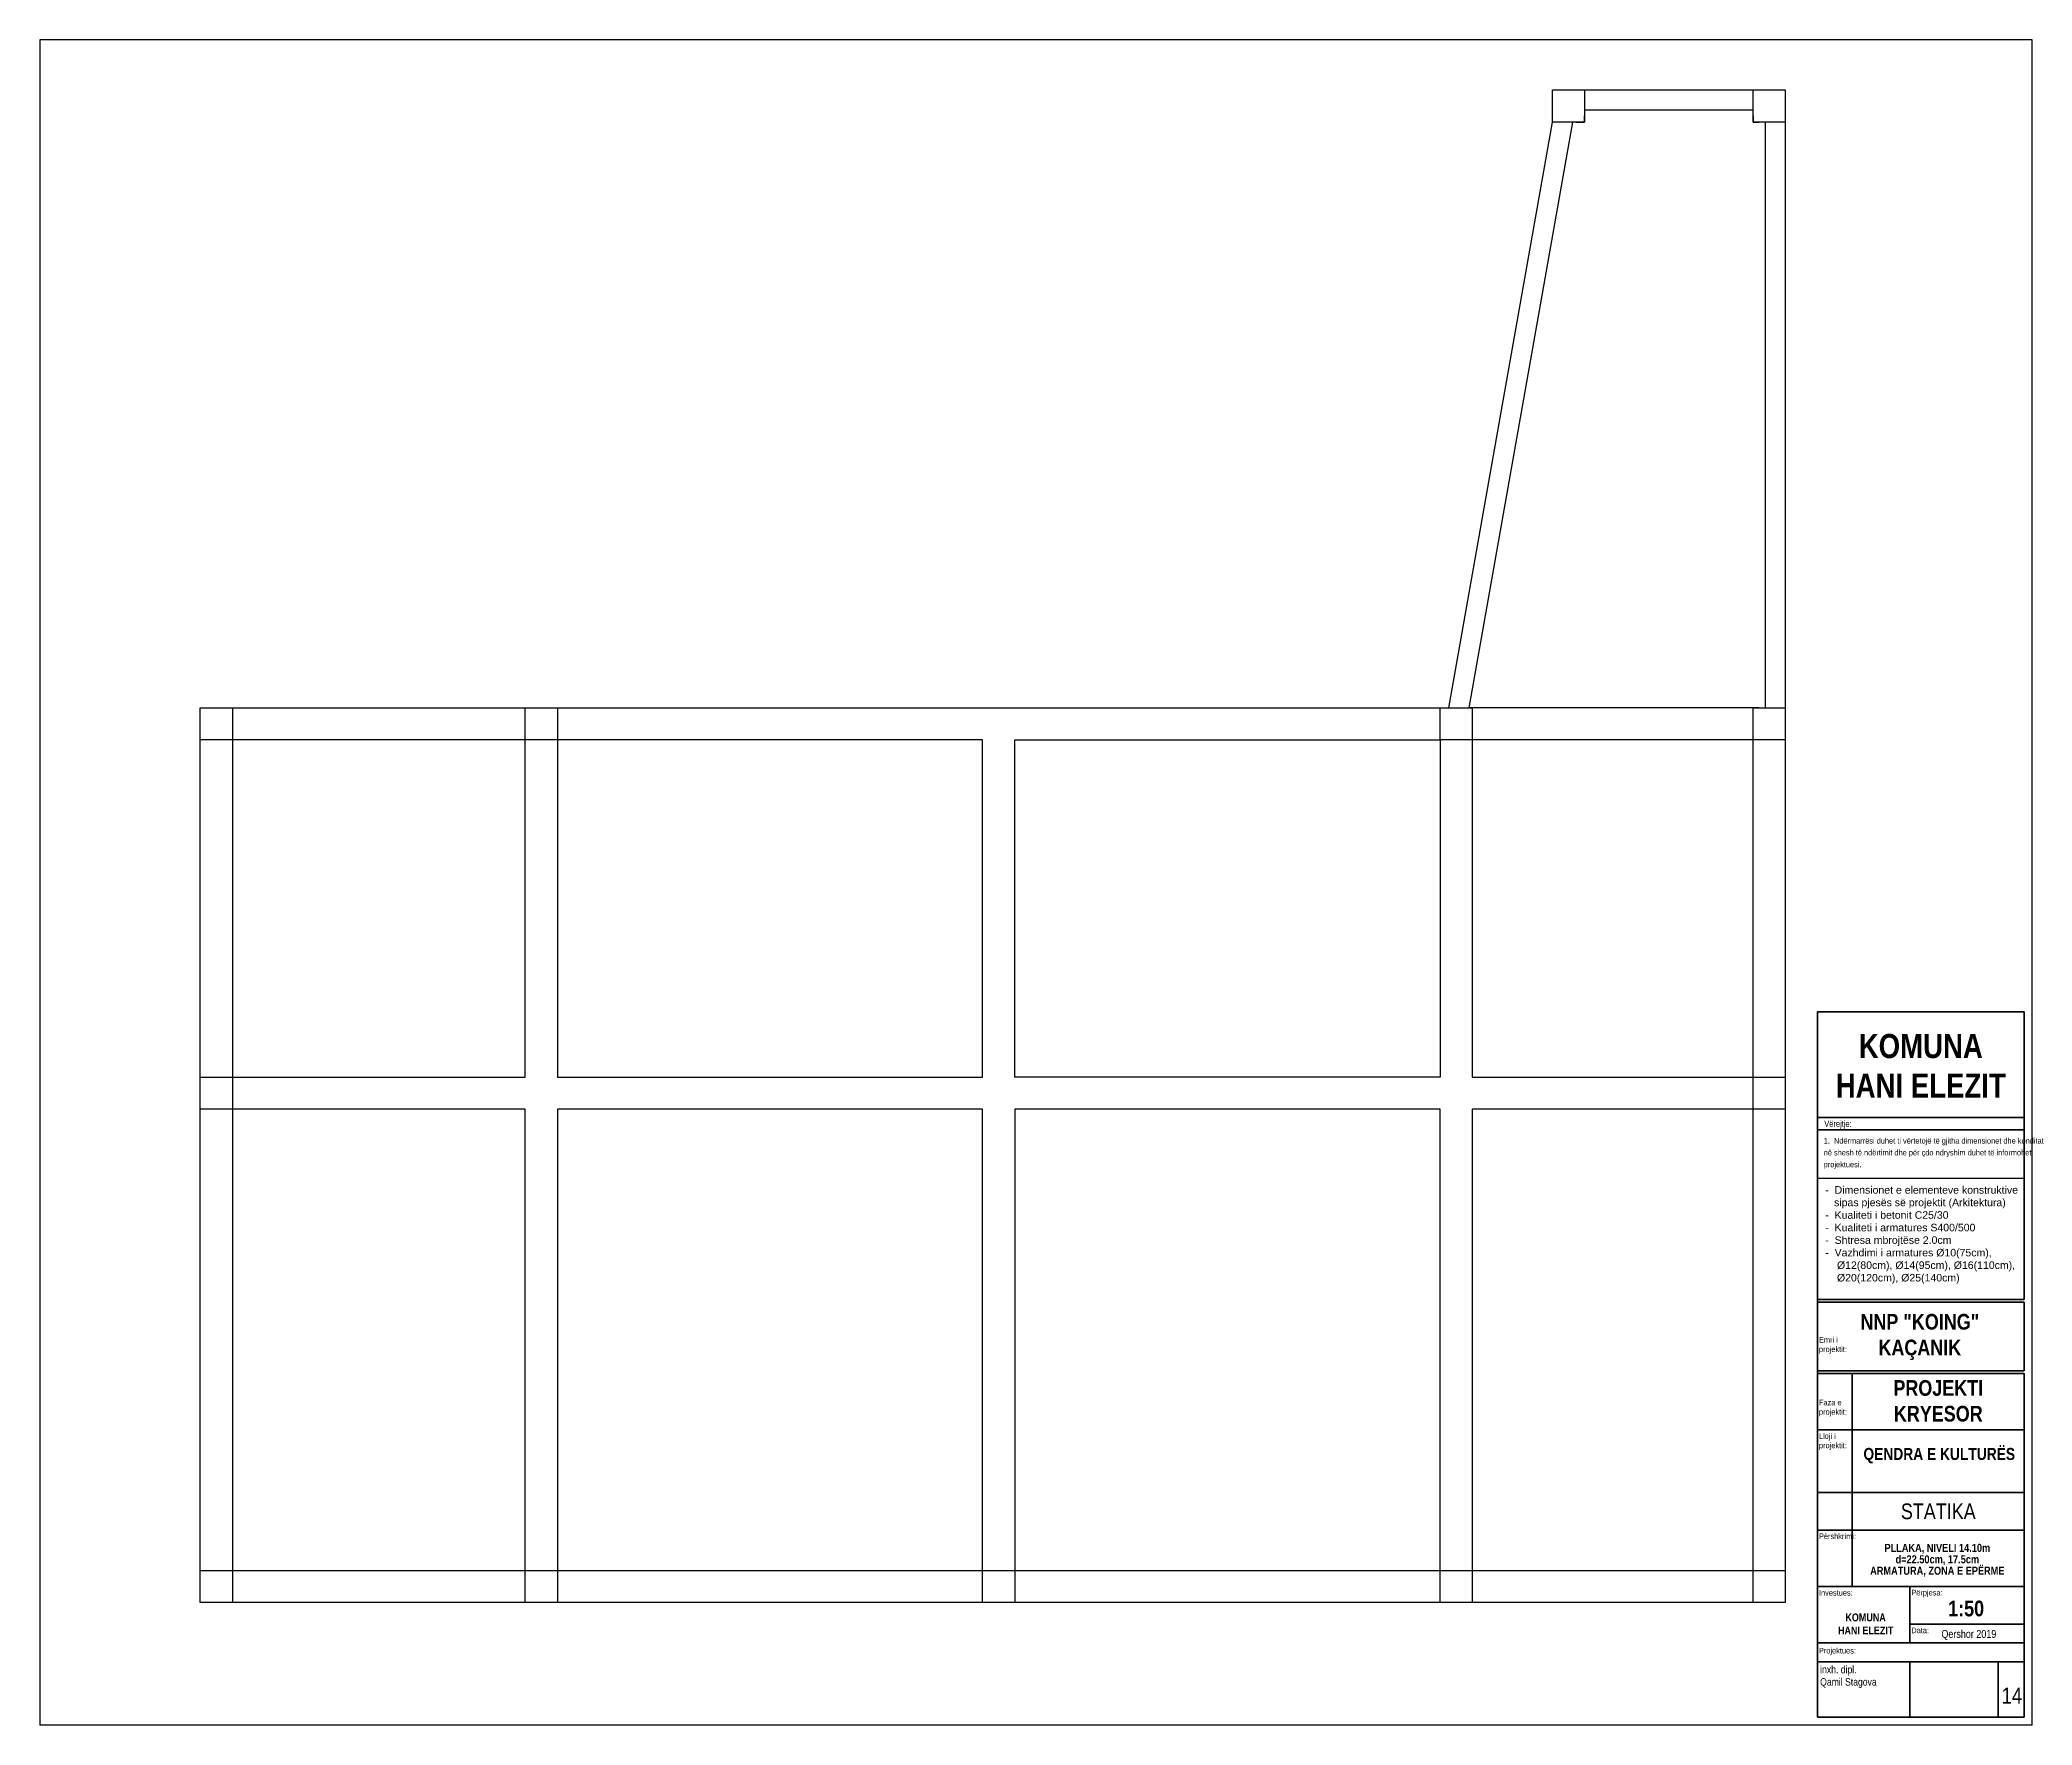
# Model space of a CAD drawing. Header units: inches. Extents: x 168 to 8379, y 167 to 2267.
# Drawn here: x 5896 to 8379, y 167 to 2267 of the extents above; entities that cross this region are included whole.
import ezdxf

# ---------------------------------------------------------------- set-up
doc = ezdxf.new("R2010")
doc.units = ezdxf.units.IN
doc.layers.add('0_Pen_No__1', color=7, linetype='Continuous', lineweight=35)
doc.layers.add('TEKSTI_Pen_No__201', color=7, linetype='Continuous', lineweight=18)
doc.layers.add('A4_OP', color=7, linetype='Continuous')
doc.styles.add('GENERATED_STYLE_1', font='ARIAL.TTF')
doc.styles.add('GENERATED_STYLE_3', font='ARIALN.TTF')
doc.styles.add('GENERATED_STYLE_4', font='ARIALNB.TTF')

msp = doc.modelspace()

# ---------------------------------------------------------------- texts
at = {"layer": '0_Pen_No__1', "linetype": 'Continuous'}
for s, insert, char_height, width, attachment_point, line_spacing_factor, style in [('\\A1;KOMUNA HANI ELEZIT', (8240, 1027.8), 30, 214.051, 2, 0.984903, 'GENERATED_STYLE_4'), ('\\A1;1.  Ndërmarrësi duhet ti vërtetojë të gjitha dimensionet dhe konditat në shesh të ndërtimit dhe për çdo ndryshim duhet të informohet projektuesi. ', (8119, 898.3), 7.0313, 245.916, 1, 1.261061, 'GENERATED_STYLE_3'), ('\\A1;NNP "KOING"\\PKAÇANIK', (8238.8, 679), 19.531, 214.051, 2, 0.984903, 'GENERATED_STYLE_4'), ('\\A1;Emri i\\Pprojektit:', (8113.1, 650.2), 7.03, 67.539, 1, 0.996607, 'GENERATED_STYLE_3'), ('\\A1;PROJEKTI KRYESOR', (8261.8, 596.5), 19.531, 214.051, 2, 0.984903, 'GENERATED_STYLE_4'), ('\\A1;Faza e \\Pprojektit:', (8113.1, 572.1), 7.031, 67.539, 1, 0.996607, 'GENERATED_STYLE_3'), ('\\A1;Lloji i \\Pprojektit:', (8113.1, 530.3), 7.031, 67.539, 1, 0.996607, 'GENERATED_STYLE_3'), ('\\A1;QENDRA E KULTURËS', (8263, 512), 15, 214.051, 2, 0.984903, 'GENERATED_STYLE_4'), ('\\A1;PLLAKA, NIVELI 14.10m\\Pd=22.50cm, 17.5cm\\PARMATURA, ZONA E EPËRME', (8260.6, 392.5), 10, 227.819, 2, 0.8554, 'GENERATED_STYLE_4'), ('\\A1;inxh. dipl. \\PQamil Stagova', (8114.6, 240.6), 9.375, 167.016, 1, 0.98645, 'GENERATED_STYLE_3')]:
    msp.add_mtext(s, dxfattribs=dict(at, insert=insert, char_height=char_height, width=width, attachment_point=attachment_point, line_spacing_factor=line_spacing_factor, style=style))
for s, insert, char_height, attachment_point, style in [('\\A1;Vërejtje:', (8119.7, 919.9), 7.812, 1, 'GENERATED_STYLE_3'), ('\\A1;STATIKA', (8261.8, 442.8), 19.531, 2, 'GENERATED_STYLE_3'), ('\\A1;Përshkrimi:', (8113.1, 405.5), 7.031, 1, 'GENERATED_STYLE_3'), ('\\A1;Investues: ', (8113.1, 335.1), 7.031, 1, 'GENERATED_STYLE_3'), ('\\A1;Përpjesa:', (8228.2, 335.2), 7.031, 1, 'GENERATED_STYLE_3'), ('\\A1;\\pi-24.727;KOMUNA \\P\\pi-33.963;HANI ELEZIT', (8170.8, 305.7), 9.766, 1, 'GENERATED_STYLE_4'), ('\\A1;1:50', (8296.5, 321.7), 19.53, 2, 'GENERATED_STYLE_4'), ('\\A1;Data: ', (8228.2, 288.2), 7.03, 1, 'GENERATED_STYLE_3'), ('\\A1;Qershor 2019', (8299.9, 285.1), 9.766, 2, 'GENERATED_STYLE_3'), ('\\A1;Projektues: ', (8113.1, 262.9), 7.031, 1, 'GENERATED_STYLE_3'), ('\\A1;14', (8353.5, 213.4), 20, 2, 'GENERATED_STYLE_3')]:
    msp.add_mtext(s, dxfattribs=dict(at, insert=insert, char_height=char_height, attachment_point=attachment_point, style=style))
at = {"layer": 'TEKSTI_Pen_No__201', "linetype": 'Continuous', "insert": (8121, 838.2), "char_height": 9.375, "attachment_point": 1, "style": 'GENERATED_STYLE_1'}
msp.add_mtext('-  Dimensionet e elementeve konstruktive\\P   sipas pjesës së projektit (Arkitektura)\\P-  Kualiteti i betonit C25/30\\P-  Kualiteti i armatures S400/500\\P-  Shtresa mbrojtëse 2.0cm\\P-  Vazhdimi i armatures Ø10(75cm), \\P    Ø12(80cm), Ø14(95cm), Ø16(110cm), \\P    Ø20(120cm), Ø25(140cm)    ', dxfattribs=at)

# ---------------------------------------------------------------- linework, layer by layer
for p, q in [((8378.8, 2266.6), (5896.1, 2266.6)), ((5896.1, 2266.6), (5896.1, 166.6)), ((8378.8, 166.6), (8378.8, 2266.6)), ((8111.1, 848.3), (8368.8, 848.3)), ((8378.8, 166.6), (5896.1, 166.6))]:
    msp.add_line(p, q)
at = {"layer": '0_Pen_No__1', "linetype": 'Continuous'}
for p, q in [((8111.1, 696.9), (8111.1, 1055.6)), ((8111.1, 1055.6), (8368.8, 1055.6)), ((8368.8, 1055.6), (8368.8, 696.9)), ((8111.1, 923.9), (8368.8, 923.9)), ((8111.1, 908.3), (8368.8, 908.3)), ((8111.1, 727.8), (8111.1, 813.6)), ((8111.1, 176.6), (8111.1, 724.7)), ((8111.1, 696.9), (8368.8, 696.9)), ((8111.1, 693.8), (8368.8, 693.8)), ((8368.8, 693.8), (8368.8, 608)), ((8111.1, 608), (8368.8, 608)), ((8111.1, 604.9), (8368.8, 604.9)), ((8111.1, 604.9), (8368.8, 604.9)), ((8154.7, 339.3), (8154.7, 604.9)), ((8368.8, 604.9), (8368.8, 176.6)), ((8111.1, 534.6), (8368.8, 534.6)), ((8111.1, 456.5), (8368.8, 456.5)), ((8111.1, 409.6), (8368.8, 409.6)), ((8111.1, 339.3), (8368.8, 339.3)), ((8226.3, 269), (8226.3, 339.3)), ((8226.3, 292.4), (8368.8, 292.4)), ((8111.1, 269), (8368.8, 269)), ((8111.1, 245.5), (8368.8, 245.5)), ((8226.3, 245.5), (8226.3, 176.6)), ((8336.6, 176.6), (8336.6, 245.5)), ((8111.1, 176.6), (8368.8, 176.6))]:
    msp.add_line(p, q, dxfattribs=at)
at = {"layer": 'A4_OP'}
for points in [[(7780.9, 2164.2), (7780.9, 2204.2)], [(7780.9, 2204.2), (7820.9, 2204.2)], [(7786.7, 2204.2), (8063.6, 2204.2)], [(7820.9, 2204.2), (7820.9, 2164.2)], [(8031.1, 2164.2), (8031.1, 2204.2)], [(8031.1, 2204.2), (8071.1, 2204.2)], [(8071.1, 2204.2), (8071.1, 2164.2)], [(8071.1, 2196.7), (8071.1, 1414.2)], [(7652, 1434.2), (7780.9, 2164.2)], [(7677.4, 1434.2), (7806.3, 2164.2)], [(7677.4, 1434.2), (7806.3, 2164.2)], [(7820.9, 2164.2), (7780.9, 2164.2)], [(7810.1, 2164.2), (7820.9, 2164.2)], [(7820.9, 2179.2), (8031.1, 2179.2)], [(7820.9, 2179.2), (8031.1, 2179.2)], [(7820.9, 2164.2), (7820.9, 2171.7)], [(8031.1, 2171.7), (8031.1, 2164.2)], [(8031.1, 2164.2), (8038.6, 2164.2)], [(8071.1, 2164.2), (8031.1, 2164.2)], [(8046.1, 2164.2), (8046.1, 1434.2)], [(8046.1, 2164.2), (8046.1, 1434.2)], [(6096.1, 1394.2), (6096.1, 1434.2)], [(6096.1, 1434.2), (6136.1, 1434.2)], [(6096.1, 954.2), (6096.1, 1434.2)], [(6096.1, 1434.2), (6521.1, 1434.2)], [(6136.1, 1434.2), (6136.1, 1394.2)], [(6501.1, 1394.2), (6501.1, 1434.2)], [(6501.1, 1434.2), (6541.1, 1434.2)], [(6521.1, 1434.2), (7091, 1434.2)], [(6541.1, 1434.2), (6541.1, 1394.2)], [(7091, 1434.2), (7652, 1434.2)], [(7641.1, 1394.2), (7641.1, 1434.2)], [(7641.1, 1434.2), (7681.1, 1434.2)], [(8038.6, 1434.2), (7677.4, 1434.2)], [(8038.6, 1434.2), (7677.4, 1434.2)], [(7681.1, 1434.2), (7681.1, 1394.2)], [(8031.1, 1394.2), (8031.1, 1434.2)], [(8031.1, 1434.2), (8071.1, 1434.2)], [(8071.1, 1434.2), (8071.1, 1394.2)], [(6136.1, 1394.2), (6096.1, 1394.2)], [(6136.1, 1394.2), (6136.1, 974.2)], [(6501.1, 1394.2), (6136.1, 1394.2)], [(6136.1, 1394.2), (6136.1, 974.2)], [(6501.1, 1394.2), (6136.1, 1394.2)], [(6501.1, 974.2), (6501.1, 1394.2)], [(6541.1, 1394.2), (6501.1, 1394.2)], [(6501.1, 974.2), (6501.1, 1394.2)], [(6541.1, 1394.2), (6541.1, 974.2)], [(7071, 1394.2), (6541.1, 1394.2)], [(6541.1, 1394.2), (6541.1, 974.2)], [(7071, 1394.2), (6541.1, 1394.2)], [(7071, 974.2), (7071, 1394.2)], [(7071, 974.2), (7071, 1394.2)], [(7111, 974.2), (7111, 1394.2)], [(7111, 1394.2), (7641.1, 1394.2)], [(7111, 974.2), (7111, 1394.2)], [(7111, 1394.2), (7641.1, 1394.2)], [(7641.1, 1394.2), (7641.1, 974.2)], [(7681.1, 1394.2), (7641.1, 1394.2)], [(7641.1, 1394.2), (7641.1, 974.2)], [(8031.1, 1394.2), (7681.1, 1394.2)], [(7681.1, 1394.2), (7681.1, 974.2)], [(8031.1, 1394.2), (7681.1, 1394.2)], [(7681.1, 1394.2), (7681.1, 974.2)], [(8031.1, 974.2), (8031.1, 1394.2)], [(8071.1, 1394.2), (8031.1, 1394.2)], [(8031.1, 974.2), (8031.1, 1394.2)], [(8071.1, 1414.2), (8071.1, 954.2)], [(6096.1, 934.2), (6096.1, 974.2)], [(6096.1, 974.2), (6136.1, 974.2)], [(6136.1, 974.2), (6501.1, 974.2)], [(6136.1, 974.2), (6136.1, 934.2)], [(6136.1, 974.2), (6501.1, 974.2)], [(6541.1, 974.2), (7071, 974.2)], [(6541.1, 974.2), (7071, 974.2)], [(7641.1, 974.2), (7111, 974.2)], [(7641.1, 974.2), (7111, 974.2)], [(7681.1, 974.2), (8031.1, 974.2)], [(7681.1, 974.2), (8031.1, 974.2)], [(8031.1, 934.2), (8031.1, 974.2)], [(8031.1, 974.2), (8071.1, 974.2)], [(8071.1, 974.2), (8071.1, 934.2)], [(6096.1, 319.2), (6096.1, 954.2)], [(8071.1, 954.2), (8071.1, 319.2)], [(6136.1, 934.2), (6096.1, 934.2)], [(6136.1, 934.2), (6136.1, 359.2)], [(6501.1, 934.2), (6136.1, 934.2)], [(6136.1, 934.2), (6136.1, 359.2)], [(6501.1, 934.2), (6136.1, 934.2)], [(6501.1, 359.2), (6501.1, 934.2)], [(6501.1, 359.2), (6501.1, 934.2)], [(7071, 934.2), (6541.1, 934.2)], [(6541.1, 934.2), (6541.1, 359.2)], [(7071, 934.2), (6541.1, 934.2)], [(6541.1, 934.2), (6541.1, 359.2)], [(7071, 359.2), (7071, 934.2)], [(7071, 359.2), (7071, 934.2)], [(7641.1, 934.2), (7111, 934.2)], [(7111, 934.2), (7111, 359.2)], [(7641.1, 934.2), (7111, 934.2)], [(7111, 934.2), (7111, 359.2)], [(7641.1, 359.2), (7641.1, 934.2)], [(7641.1, 359.2), (7641.1, 934.2)], [(8031.1, 934.2), (7681.1, 934.2)], [(7681.1, 934.2), (7681.1, 359.2)], [(8031.1, 934.2), (7681.1, 934.2)], [(7681.1, 934.2), (7681.1, 359.2)], [(8031.1, 359.2), (8031.1, 934.2)], [(8071.1, 934.2), (8031.1, 934.2)], [(8031.1, 359.2), (8031.1, 934.2)], [(6096.1, 319.2), (6096.1, 359.2)], [(6096.1, 359.2), (6136.1, 359.2)], [(6136.1, 359.2), (6501.1, 359.2)], [(6136.1, 359.2), (6136.1, 319.2)], [(6136.1, 359.2), (6501.1, 359.2)], [(6501.1, 319.2), (6501.1, 359.2)], [(6501.1, 359.2), (6541.1, 359.2)], [(6541.1, 359.2), (7071, 359.2)], [(6541.1, 359.2), (6541.1, 319.2)], [(6541.1, 359.2), (7071, 359.2)], [(7071, 319.2), (7071, 359.2)], [(7071, 359.2), (7111, 359.2)], [(7111, 359.2), (7641.1, 359.2)], [(7111, 359.2), (7111, 319.2)], [(7111, 359.2), (7641.1, 359.2)], [(7641.1, 319.2), (7641.1, 359.2)], [(7641.1, 359.2), (7681.1, 359.2)], [(7681.1, 359.2), (8031.1, 359.2)], [(7681.1, 359.2), (7681.1, 319.2)], [(7681.1, 359.2), (8031.1, 359.2)], [(8031.1, 319.2), (8031.1, 359.2)], [(8031.1, 359.2), (8071.1, 359.2)], [(8071.1, 359.2), (8071.1, 319.2)], [(6136.1, 319.2), (6096.1, 319.2)], [(6521.1, 319.2), (6096.1, 319.2)], [(6541.1, 319.2), (6501.1, 319.2)], [(7091, 319.2), (6521.1, 319.2)], [(7111, 319.2), (7071, 319.2)], [(7661.1, 319.2), (7091, 319.2)], [(7681.1, 319.2), (7641.1, 319.2)], [(8071.1, 319.2), (7661.1, 319.2)], [(8071.1, 319.2), (8031.1, 319.2)]]:
    msp.add_lwpolyline(points, dxfattribs=at)

msp.set_redraw_order([(e.dxf.handle, doc.entitydb.next_handle()) for e in msp.query("TEXT MTEXT ATTDEF DIMENSION ARC_DIMENSION")])  # texts and dimensions are drawn at this point

doc.saveas('drawing.dxf')
